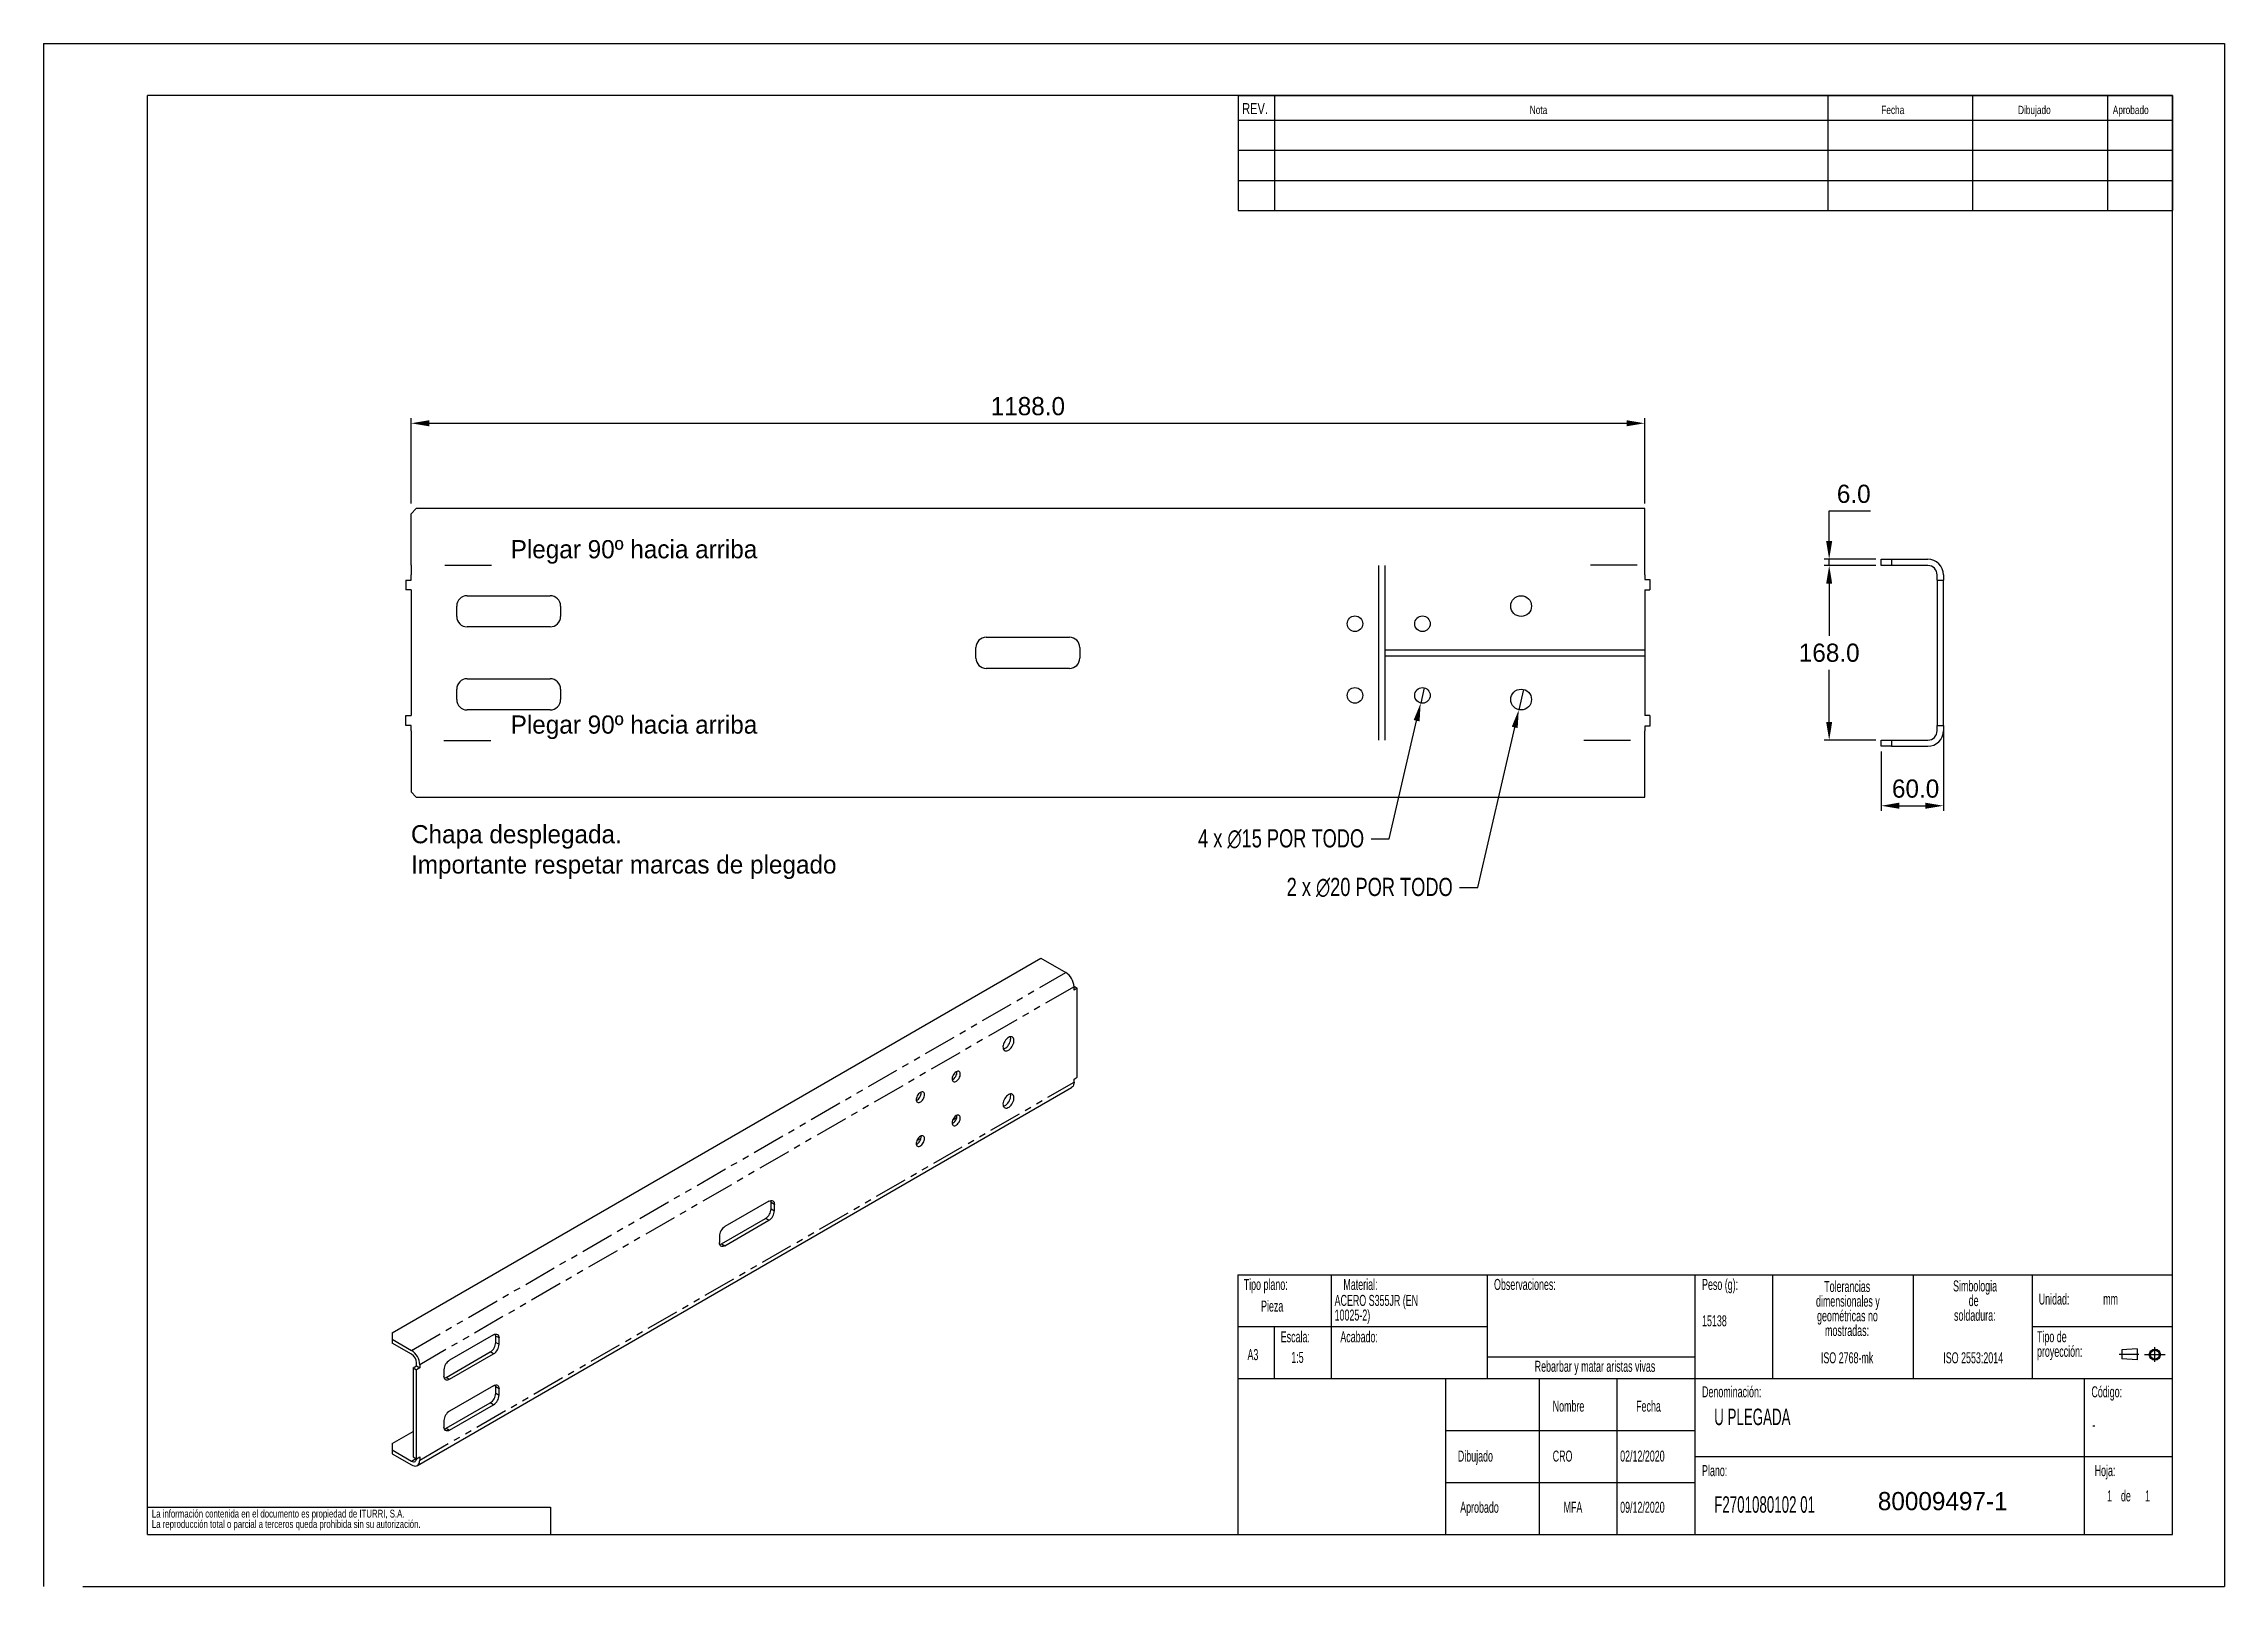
# Model space of a CAD drawing. Extents: x -521 to 4146, y -1144 to 297.
# Drawn here: x -521.4 to -101.4, y 0 to 297 of the extents above; entities that cross this region are included whole.
import ezdxf

# ---------------------------------------------------------------- set-up
doc = ezdxf.new("R2010")
doc.units = 0
doc.header["$PDSIZE"] = -1
for name, pattern in [('SLD-CENTRADA-DOBLE', [12.7, 6.35, -1.27, 1.27, -1.27, 1.27, -1.27]), ('SLD-CENTRADA-TRAZOS-LARGOS', [19.05, 15.24, -1.27, 1.27, -1.27]), ('SLD-CONTINUA', [0])]:
    doc.linetypes.add(name, pattern=pattern)
doc.layers.get('0').update_dxf_attribs({"linetype": 'CONTINUOUS'})
doc.layers.get('Defpoints').update_dxf_attribs({"linetype": 'CONTINUOUS'})
for name, color, linetype in [('FORMATO', 7, 'SLD-CONTINUA'), ('MARCADO', 5, 'CONTINUOUS'), ('SLD-0', 179, 'SLD-CONTINUA')]:
    doc.layers.add(name, color=color, linetype=linetype)
doc.styles.add('SLDTEXTSTYLE0', font='TXT', dxfattribs={"width": 0.605})
doc.styles.add('SLDTEXTSTYLE1', font='TXT', dxfattribs={"width": 0.75})
doc.dimstyles.new('ISO-25', dxfattribs={"dimtxt": 2.5, "dimasz": 2.5, "dimexe": 1.25, "dimexo": 0.625, "dimtad": 1, "dimdsep": 46, "dimtxsty": 'Standard', "dimcen": 2.5, "dimadec": 0, "dimazin": 0, "dimtfac": 1, "dimtmove": 0, "dimatfit": 3, "dimfxl": 1, "dimarcsym": 0})
doc.dimstyles.new('SLDDIMSTYLE5', dxfattribs={"dimtxt": 3.5, "dimasz": 3.5, "dimexe": 0, "dimexo": 0.0625, "dimgap": 0.875, "dimtad": 0, "dimtih": 1, "dimtoh": 1, "dimdec": 6, "dimlfac": 5, "dimrnd": 1e-09, "dimzin": 12, "dimdsep": 46, "dimtxsty": 'SLDTEXTSTYLE1', "dimblk1": 'NONE', "dimsah": 1, "dimcen": 0, "dimadec": 0, "dimazin": 0, "dimtfac": 1, "dimtdec": 1, "dimtmove": 0, "dimatfit": 3, "dimldrblk": 'NONE', "dimfxl": 1, "dimtolj": 1, "dimtzin": 12, "dimarcsym": 0})

msp = doc.modelspace()

# ---------------------------------------------------------------- texts
at = {"char_height": 3.5, "attachment_point": 1}
for s, insert in [('{\\fCentury Gothic|b0|i0|c0|p34;Plegar 90º hacia arriba}', (-431.49872649, 201.42048291)), ('{\\fCentury Gothic|b0|i0|c0|p34;Plegar 90º hacia arriba}', (-431.49872649, 167.66048148)), ('{\\fCentury Gothic|b0|i0|c0|p34;Chapa desplegada.\\PImportante respetar marcas de plegado}', (-450.69185997, 146.55598719))]:
    msp.add_mtext_dynamic_manual_height_columns(s, width=152.5376512564, gutter_width=17.5, heights=[0], dxfattribs=dict(at, insert=insert))
at = {"insert": (-168.19358168, 18.16370758), "char_height": 3.5, "width": 30.0125, "attachment_point": 1}
msp.add_mtext('80009497-1', dxfattribs=at)
at = {"layer": 'FORMATO', "attachment_point": 1, "style": 'SLDTEXTSTYLE1'}
for s, insert, char_height in [('REV.', (-290.6132663, 285.55214024), 2.116666667), ('Nota', (-235.22457904, 285.02581871), 1.5875), ('Fecha', (-167.52255633, 285.02581871), 1.5875), ('Dibujado', (-141.18811546, 285.02581871), 1.5875), ('Aprobado', (-122.93889168, 285.02581871), 1.5875)]:
    msp.add_mtext(s, dxfattribs=dict(at, insert=insert, char_height=char_height))
at = {"layer": 'SLD-0', "style": 'SLDTEXTSTYLE0'}
for s, insert, char_height, attachment_point in [('Tipo plano:', (-290.31967184, 59.18086464), 2.1166666667, 1), ('Tipo plano:', (-290.31967184, 59.18086464), 2.1166666667, 1), ('Material:', (-271.11929357, 59.18086464), 2.116666667, 1), ('Material:', (-271.11929357, 59.18086464), 2.116666667, 1), ('Observaciones:', (-242.11034755, 59.18086464), 2.1166666667, 1), ('Observaciones:', (-242.11034755, 59.18086464), 2.1166666667, 1), ('Peso (g):', (-202.04590323, 59.18086464), 2.116666667, 1), ('Peso (g):', (-202.04590323, 59.18086464), 2.116666667, 1), ('Pieza', (-286.97636792, 55.01919565), 2.116666667, 1), ('Pieza', (-286.97636792, 55.01919565), 2.116666667, 1), ('Unidad:', (-137.20281347, 56.37062815), 2.116666667, 1), ('Unidad:', (-137.20281347, 56.37062815), 2.116666667, 1), ('mm', (-124.78678482, 56.37062815), 2.116666667, 1), ('mm', (-124.78678482, 56.37062815), 2.116666667, 1), ('15138', (-202.04590323, 52.1813088), 2.116666667, 1), ('15138', (-202.04590323, 52.1813088), 2.116666667, 1), ('Escala:', (-283.18585769, 49.10146847), 2.116666667, 1), ('Escala:', (-283.18585769, 49.10146847), 2.116666667, 1), ('Acabado:', (-271.71068573, 49.10146847), 2.116666667, 1), ('Acabado:', (-271.71068573, 49.10146847), 2.116666667, 1), ('A3', (-289.58961374, 45.67436774), 2.116666667, 1), ('A3', (-289.58961374, 45.67436774), 2.116666667, 1), ('1:5', (-281.15873046, 45.13474483), 2.116666667, 1), ('1:5', (-281.15873046, 45.13474483), 2.116666667, 1), ('Rebarbar y matar aristas vivas', (-222.66347255, 43.4237297), 2.1166666667, 2), ('Rebarbar y matar aristas vivas', (-222.66347255, 43.4237297), 2.1166666667, 2), ('ISO 2768-mk', (-174.11235711, 45.06001736), 2.1166666667, 2), ('ISO 2768-mk', (-174.11235711, 45.06001736), 2.1166666667, 2), ('ISO 2553:2014', (-149.82357556, 45.06001736), 2.1166666667, 2), ('ISO 2553:2014', (-149.82357556, 45.06001736), 2.1166666667, 2), ('Denominación:', (-202.04590323, 38.51431126), 2.1166666667, 1), ('Denominación:', (-202.04590323, 38.51431126), 2.1166666667, 1), ('Código:', (-127.05102329, 38.51431126), 2.116666667, 1), ('Código:', (-127.05102329, 38.51431126), 2.116666667, 1), ('Nombre', (-230.81121679, 35.75483379), 2.116666667, 1), ('Nombre', (-230.81121679, 35.75483379), 2.116666667, 1), ('Fecha', (-214.74063171, 35.75483379), 2.116666667, 1), ('Fecha', (-214.74063171, 35.75483379), 2.116666667, 1), ('U PLEGADA', (-199.7099929, 34.21733212), 3.175, 1), ('U PLEGADA', (-199.7099929, 34.21733212), 3.175, 1), ('-', (-126.86257668, 32.19316863), 2.11666667, 1), ('-', (-126.86257668, 32.19316863), 2.11666667, 1), ('Dibujado', (-249.07577656, 26.14030871), 2.116666667, 1), ('Dibujado', (-249.07577656, 26.14030871), 2.116666667, 1), ('CRO', (-230.81121679, 26.14030877), 2.116666667, 1), ('02/12/2020', (-217.82030916, 26.14030877), 2.116666667, 1), ('Plano:', (-202.04590323, 23.33826749), 2.116666667, 1), ('Plano:', (-202.04590323, 23.33826749), 2.116666667, 1), ('Hoja:', (-126.43504492, 23.33826749), 2.116666667, 1), ('Hoja:', (-126.43504492, 23.33826749), 2.116666667, 1), ('F2701080102 01', (-199.7099929, 17.34676089), 3.175, 1), ('F2701080102 01', (-199.7099929, 17.34676089), 3.175, 1), ('1', (-124.0362489, 18.47490375), 2.11666667, 1), ('1', (-124.0362489, 18.47490375), 2.11666667, 1), ('1', (-124.0362489, 18.47490375), 2.11666667, 1), ('1', (-124.0362489, 18.47490375), 2.11666667, 1), ('de', (-121.37146018, 18.47490369), 2.116666667, 1), ('de', (-121.37146018, 18.47490369), 2.116666667, 1), ('de', (-121.37146018, 18.47490369), 2.116666667, 1), ('de', (-121.37146018, 18.47490369), 2.116666667, 1), ('1', (-116.71816314, 18.47490375), 2.11666667, 1), ('1', (-116.71816314, 18.47490375), 2.11666667, 1), ('1', (-116.71816314, 18.47490375), 2.11666667, 1), ('1', (-116.71816314, 18.47490375), 2.11666667, 1), ('Aprobado', (-248.62442083, 16.28235867), 2.116666667, 1), ('Aprobado', (-248.62442083, 16.28235867), 2.116666667, 1), ('MFA', (-228.71390419, 16.28235873), 2.116666667, 1), ('09/12/2020', (-217.82030916, 16.28235873), 2.116666667, 1)]:
    msp.add_mtext(s, dxfattribs=dict(at, insert=insert, char_height=char_height, attachment_point=attachment_point))

# ---------------------------------------------------------------- blocks, each defined once
blk = doc.blocks.new('BLOQUE3')
at = {"color": 7, "linetype": 'SLD-CENTRADA-TRAZOS-LARGOS'}
for p, q in [((397.92, 130.06), (394.8, 130.06)), ((398.88, 130.02), (402.16, 130.02)), ((400.52, 128.85), (400.52, 131.19))]:
    blk.add_line(p, q, dxfattribs=at)
at = {"color": 7, "linetype": 'SLD-CONTINUA'}
for p, q in [((397.68, 130.95), (395.23, 130.77)), ((395.23, 130.77), (395.23, 129.34)), ((397.68, 130.95), (397.68, 129.16)), ((397.68, 129.16), (395.23, 129.34))]:
    blk.add_line(p, q, dxfattribs=at)
for radius in [0.892, 0.713]:
    blk.add_circle((400.52, 130.02), radius, dxfattribs=at)
blk = doc.blocks.new('SW_NOTE_0')
at = {"layer": 'SLD-0', "color": 0, "attachment_point": 2, "style": 'SLDTEXTSTYLE0'}
for s, insert, char_height in [('dimensionales y', (7.54, -0.09), 2.1167), ('Tolerancias', (7.41, 2.73), 2.1167), ('geométricas no', (7.46, -2.92), 2.1167), ('mostradas:', (7.38, -5.74), 2.117)]:
    blk.add_mtext(s, dxfattribs=dict(at, insert=insert, char_height=char_height))
blk = doc.blocks.new('SW_NOTE_0_1')
at = {"layer": 'SLD-0', "color": 0, "attachment_point": 1, "style": 'SLDTEXTSTYLE0'}
for s, insert, char_height in [('Tipo de', (0, 2.73), 2.117), ('proyección:', (0, -0.09), 2.1167)]:
    blk.add_mtext(s, dxfattribs=dict(at, insert=insert, char_height=char_height))
blk = doc.blocks.new('SW_NOTE_0_2')
at = {"layer": 'SLD-0', "color": 0, "char_height": 2.117, "attachment_point": 2, "style": 'SLDTEXTSTYLE0'}
for s, insert in [('Simbologia', (7.11, 2.73)), ('de', (6.84, -0.09)), ('soldadura:', (7.06, -2.92))]:
    blk.add_mtext(s, dxfattribs=dict(at, insert=insert))
blk = doc.blocks.new('SW_NOTE_0_3')
at = {"layer": 'SLD-0', "color": 0, "attachment_point": 1, "style": 'SLDTEXTSTYLE0'}
for s, insert, char_height in [('ACERO S355JR (EN', (0, 2.73), 2.1167), ('10025-2)', (0, -0.09), 2.117)]:
    blk.add_mtext(s, dxfattribs=dict(at, insert=insert, char_height=char_height))
blk = doc.blocks.new('SW_NOTE_0_4')
at = {"layer": 'SLD-0', "color": 0, "char_height": 1.5, "attachment_point": 1, "style": 'SLDTEXTSTYLE1'}
for s, insert in [('La información contenida en el documento es propiedad de ITURRI, S.A.', (0, 1.93)), ('La reproducción total o parcial a terceros queda prohibida sin su autorización.', (0, -0.07))]:
    blk.add_mtext(s, dxfattribs=dict(at, insert=insert))
blk = doc.blocks.new('SW_NOTE_0_5')
at = {"layer": 'SLD-0', "color": 0, "attachment_point": 2, "style": 'SLDTEXTSTYLE0'}
for s, insert, char_height in [('dimensionales y', (7.54, -0.09), 2.1167), ('Tolerancias', (7.41, 2.73), 2.1167), ('geométricas no', (7.46, -2.92), 2.1167), ('mostradas:', (7.38, -5.74), 2.117)]:
    blk.add_mtext(s, dxfattribs=dict(at, insert=insert, char_height=char_height))
blk = doc.blocks.new('SW_NOTE_0_6')
at = {"layer": 'SLD-0', "color": 0, "attachment_point": 1, "style": 'SLDTEXTSTYLE0'}
for s, insert, char_height in [('Tipo de', (0, 2.73), 2.117), ('proyección:', (0, -0.09), 2.1167)]:
    blk.add_mtext(s, dxfattribs=dict(at, insert=insert, char_height=char_height))
blk = doc.blocks.new('SW_NOTE_0_7')
at = {"layer": 'SLD-0', "color": 0, "char_height": 2.117, "attachment_point": 2, "style": 'SLDTEXTSTYLE0'}
for s, insert in [('Simbologia', (7.11, 2.73)), ('de', (6.84, -0.09)), ('soldadura:', (7.06, -2.92))]:
    blk.add_mtext(s, dxfattribs=dict(at, insert=insert))
blk = doc.blocks.new('SW_NOTE_0_8')
at = {"layer": 'SLD-0', "color": 0, "attachment_point": 1, "style": 'SLDTEXTSTYLE0'}
for s, insert, char_height in [('ACERO S355JR (EN', (0, 2.73), 2.1167), ('10025-2)', (0, -0.09), 2.117)]:
    blk.add_mtext(s, dxfattribs=dict(at, insert=insert, char_height=char_height))
blk = doc.blocks.new('SW_NOTE_0_9')
at = {"layer": 'SLD-0', "color": 0, "char_height": 1.5, "attachment_point": 1, "style": 'SLDTEXTSTYLE1'}
for s, insert in [('La información contenida en el documento es propiedad de ITURRI, S.A.', (0, 1.93)), ('La reproducción total o parcial a terceros queda prohibida sin su autorización.', (0, -0.07))]:
    blk.add_mtext(s, dxfattribs=dict(at, insert=insert))
blk = doc.blocks.new('*D83')
at = {"color": 0, "lineweight": -2, "transparency": 16777216}
for p, q in [((-155.56, 164.72), (-155.56, 149.28)), ((-167.56, 160.72), (-167.56, 149.28)), ((-164.06, 150.28), (-159.06, 150.28))]:
    blk.add_line(p, q, dxfattribs=at)
at = {"color": 0, "transparency": 16777216}
for points in [[(-164.06, 150.87), (-164.06, 149.7), (-167.56, 150.28)], [(-159.06, 150.87), (-159.06, 149.7), (-155.56, 150.28)]]:
    blk.add_solid(points, dxfattribs=at)
at = {"layer": 'Defpoints', "color": 0, "transparency": 16777216}
for p in [(-155.56, 165.72), (-167.56, 161.72), (-155.56, 150.28)]:
    blk.add_point(p, dxfattribs=at)
at = {"color": 0, "transparency": 16777216, "insert": (-160.92, 153.56), "char_height": 3.5, "attachment_point": 5}
blk.add_mtext('60.0', dxfattribs=at)
blk = doc.blocks.new('*D84')
at = {"color": 0, "lineweight": -2, "transparency": 16777216}
for p, q in [((-177.56, 201.22), (-177.56, 207.04)), ((-177.56, 207.04), (-169.62, 207.04)), ((-168.56, 197.72), (-178.56, 197.72)), ((-177.56, 196.52), (-177.56, 197.72)), ((-168.56, 196.52), (-178.56, 196.52)), ((-177.56, 193.02), (-177.56, 189.52))]:
    blk.add_line(p, q, dxfattribs=at)
at = {"color": 0, "transparency": 16777216}
for points in [[(-178.15, 201.22), (-176.98, 201.22), (-177.56, 197.72)], [(-178.15, 193.02), (-176.98, 193.02), (-177.56, 196.52)]]:
    blk.add_solid(points, dxfattribs=at)
at = {"layer": 'Defpoints', "color": 0, "transparency": 16777216}
for p in [(-167.56, 197.72), (-177.56, 196.52), (-167.56, 196.52)]:
    blk.add_point(p, dxfattribs=at)
at = {"color": 0, "transparency": 16777216, "insert": (-172.83, 210.31), "char_height": 3.5, "attachment_point": 5}
blk.add_mtext('6.0', dxfattribs=at)
blk = doc.blocks.new('*D87')
at = {"color": 0, "lineweight": -2, "transparency": 16777216}
for p, q in [((-168.56, 196.52), (-178.56, 196.52)), ((-177.56, 193.02), (-177.56, 183)), ((-177.56, 166.42), (-177.56, 176.45)), ((-168.56, 162.92), (-178.56, 162.92))]:
    blk.add_line(p, q, dxfattribs=at)
at = {"color": 0, "transparency": 16777216}
for points in [[(-178.15, 193.02), (-176.98, 193.02), (-177.56, 196.52)], [(-178.15, 166.42), (-176.98, 166.42), (-177.56, 162.92)]]:
    blk.add_solid(points, dxfattribs=at)
at = {"layer": 'Defpoints', "color": 0, "transparency": 16777216}
for p in [(-167.56, 196.52), (-177.56, 162.92), (-167.56, 162.92)]:
    blk.add_point(p, dxfattribs=at)
at = {"color": 0, "transparency": 16777216, "insert": (-177.56, 179.72), "char_height": 3.5, "attachment_point": 5}
blk.add_mtext('168.0', dxfattribs=at)
blk = doc.blocks.new('*D92')
at = {"color": 0, "lineweight": -2, "transparency": 16777216}
for p, q in [((-450.69, 208.48), (-450.69, 224.91)), ((-447.19, 223.91), (-216.59, 223.91)), ((-213.09, 208.48), (-213.09, 224.91))]:
    blk.add_line(p, q, dxfattribs=at)
at = {"color": 0, "transparency": 16777216}
for points in [[(-447.19, 224.5), (-447.19, 223.33), (-450.69, 223.91)], [(-216.59, 224.5), (-216.59, 223.33), (-213.09, 223.91)]]:
    blk.add_solid(points, dxfattribs=at)
at = {"layer": 'Defpoints', "color": 0, "transparency": 16777216}
for p in [(-213.09, 223.91), (-450.69, 207.48), (-213.09, 207.48)]:
    blk.add_point(p, dxfattribs=at)
at = {"color": 0, "transparency": 16777216, "insert": (-331.89, 227.19), "char_height": 3.5, "attachment_point": 5}
blk.add_mtext('1188.0', dxfattribs=at)
blk = doc.blocks.new('*D93')
at = {"layer": 'Defpoints', "color": 0, "transparency": 16777216}
for p in [(-236.44, 172.67), (-237.34, 168.77)]:
    blk.add_point(p, dxfattribs=at)
at = {"layer": 'FORMATO', "color": 0, "lineweight": -2, "transparency": 16777216}
for p, q in [((-236.44, 172.67), (-237.34, 168.77)), ((-245.23, 134.54), (-238.13, 165.36)), ((-248.73, 134.54), (-245.23, 134.54))]:
    blk.add_line(p, q, dxfattribs=at)
at = {"layer": 'FORMATO', "color": 0, "transparency": 16777216}
blk.add_solid([(-238.69, 165.49), (-237.56, 165.23), (-237.34, 168.77)], dxfattribs=at)
at = {"layer": 'FORMATO', "color": 0, "transparency": 16777216, "insert": (-266.06, 134.54), "char_height": 3.5, "attachment_point": 5, "style": 'SLDTEXTSTYLE1'}
blk.add_mtext('\\A1;{\\fCentury Gothic|b0|i0|c0|p34;2 x ∅20 POR TODO}', dxfattribs=at)
blk = doc.blocks.new('_NONE')
blk = doc.blocks.new('*D94')
at = {"layer": 'Defpoints', "color": 0, "transparency": 16777216}
for p in [(-255.55, 172.98), (-256.23, 170.06)]:
    blk.add_point(p, dxfattribs=at)
at = {"layer": 'FORMATO', "color": 0, "lineweight": -2, "transparency": 16777216}
for p, q in [((-255.55, 172.98), (-256.23, 170.06)), ((-262.28, 143.89), (-257.02, 166.65)), ((-265.78, 143.89), (-262.28, 143.89))]:
    blk.add_line(p, q, dxfattribs=at)
at = {"layer": 'FORMATO', "color": 0, "transparency": 16777216}
blk.add_solid([(-257.59, 166.78), (-256.45, 166.52), (-256.23, 170.06)], dxfattribs=at)
at = {"layer": 'FORMATO', "color": 0, "transparency": 16777216, "insert": (-283.12, 143.89), "char_height": 3.5, "attachment_point": 5, "style": 'SLDTEXTSTYLE1'}
blk.add_mtext('\\A1;{\\fCentury Gothic|b0|i0|c0|p34;4 x ∅15 POR TODO}', dxfattribs=at)

# ---------------------------------------------------------------- dimensions: what is measured, and where the dimension line sits
dim = msp.add_linear_dim(base=(-213.09185884, 223.91261151), p1=(-450.69185997, 207.4831256), p2=(-213.09185884, 207.4831256), dimstyle='ISO-25', override={"dimtxt": 3.5, "dimasz": 3.5, "dimexe": 1, "dimexo": 1, "dimgap": 1.524, "dimtih": 1, "dimtoh": 1, "dimdec": 1, "dimlfac": 5, "dimzin": 0, "dimtdec": 1, "dimtzin": 0})
dim.commit()
dim.dimension.update_dxf_attribs({"geometry": '*D92', "text_midpoint": (-331.89185941, 227.18661151)})
dim = msp.add_linear_dim(base=(-177.56174505, 196.5231264), p1=(-167.56174522, 197.7231264), p2=(-167.56174522, 196.5231264), angle=90, dimstyle='ISO-25', override={"dimtxt": 3.5, "dimasz": 3.5, "dimexe": 1, "dimexo": 1, "dimgap": 1.524, "dimtih": 1, "dimtoh": 1, "dimdec": 1, "dimlfac": 5, "dimzin": 0, "dimtdec": 1, "dimtzin": 0})
dim.commit()
dim.dimension.update_dxf_attribs({"geometry": '*D84', "text_midpoint": (-172.82941172, 207.04000683), "dimtype": 160})
dim = msp.add_linear_dim(base=(-177.56174505, 162.92312642), p1=(-167.56174522, 196.5231264), p2=(-167.5617455, 162.92312642), angle=90, dimstyle='ISO-25', override={"dimtxt": 3.5, "dimasz": 3.5, "dimexe": 1, "dimexo": 1, "dimgap": 1.524, "dimtih": 1, "dimtoh": 1, "dimdec": 1, "dimlfac": 5, "dimzin": 0, "dimtdec": 1, "dimtzin": 0})
dim.commit()
dim.dimension.update_dxf_attribs({"geometry": '*D87', "text_midpoint": (-177.56174505, 179.72312641)})
dim = msp.add_linear_dim(base=(-155.56174521, 150.28455509), p1=(-167.56174522, 161.7231264), p2=(-155.56174521, 165.72312632), dimstyle='ISO-25', override={"dimtxt": 3.5, "dimasz": 3.5, "dimexe": 1, "dimexo": 1, "dimgap": 1.524, "dimtih": 1, "dimtoh": 1, "dimdec": 1, "dimlfac": 5, "dimzin": 0, "dimtdec": 1, "dimtzin": 0})
dim.commit()
dim.dimension.update_dxf_attribs({"geometry": '*D83', "text_midpoint": (-160.91920134, 150.28455509), "dimtype": 160})
at = {"layer": 'FORMATO'}
for p1, p2, text, picture, middle in [((-255.55412044, 172.98460868), (-256.22959722, 170.06164252), '{\\fCentury Gothic|b0|i0|c0|p34;4 x <> POR TODO}', '*D94', (-283.12186496, 143.88599659)), ((-236.44287875, 172.67207837), (-237.34083891, 168.77417283), '{\\fCentury Gothic|b0|i0|c0|p34;2 x <> POR TODO}', '*D93', (-266.06339965, 134.5365006))]:
    dim = msp.add_diameter_dim_2p(p1=p1, p2=p2, text=text, dimstyle='SLDDIMSTYLE5', dxfattribs=at)
    dim.commit()
    dim.dimension.update_dxf_attribs({"geometry": picture, "text_midpoint": middle, "dimtype": 163})

# ---------------------------------------------------------------- linework, layer by layer
at = {"color": 7, "linetype": 'SLD-CONTINUA'}
for p, q in [((-521.44896266, 297), (-101.44896266, 297)), ((-521.44896266, 297), (-521.44896266, -0.00134922)), ((-101.44896266, 297), (-101.44896266, 0)), ((-111.44896266, 287), (-501.44896266, 287)), ((-501.44896266, 10), (-501.44896266, 287)), ((-111.44896266, 10), (-111.44896266, 287)), ((-213.09185884, 207.4831256), (-449.69185997, 207.4831256)), ((-167.5617455, 196.5231254), (-167.5617455, 197.72312784)), ((-167.5617455, 197.72312784), (-165.56174517, 197.72312784)), ((-165.56174517, 197.72312784), (-165.56174517, 196.5231254)), ((-165.56174517, 197.72312784), (-158.56174514, 197.72312784)), ((-451.69186837, 193.72312569), (-450.69185997, 193.72312569)), ((-450.69185997, 196.6031256), (-450.69185997, 194.72312567)), ((-450.69185997, 193.72312569), (-450.69185997, 194.72312567)), ((-213.09185884, 194.72312567), (-213.09185884, 196.6031256)), ((-213.09185884, 194.72312567), (-213.09185884, 193.82312569)), ((-213.09185884, 193.82312569), (-212.09185883, 193.82312569)), ((-212.09185883, 193.82312569), (-212.09185883, 191.82312569)), ((-165.56174517, 196.5231254), (-167.5617455, 196.5231254)), ((-158.56174514, 196.5231254), (-165.56174517, 196.5231254)), ((-156.76174522, 193.72312569), (-156.76174522, 194.72312772)), ((-156.76174522, 193.72312569), (-156.76174522, 165.72312632)), ((-156.76174522, 193.72312569), (-155.56174521, 193.72312569)), ((-155.56174521, 194.72312772), (-155.56174521, 193.72312569)), ((-155.56174521, 165.72312632), (-155.56174521, 193.72312569)), ((-450.69185997, 191.82312569), (-451.69185999, 191.82312569)), ((-439.89185597, 190.72312557), (-423.89184739, 190.72312557)), ((-213.09185884, 191.82312569), (-212.09185883, 191.82312569)), ((-441.89185406, 186.72312566), (-441.89185406, 188.72312524)), ((-421.89184929, 188.72312524), (-421.89184929, 186.72312566)), ((-423.89184739, 184.72312608), (-439.89185597, 184.72312608)), ((-341.89185406, 178.72312584), (-341.89185406, 180.72312542)), ((-339.89185597, 182.723125), (-323.89185931, 182.723125)), ((-321.89186121, 180.72312542), (-321.89186121, 178.72312584)), ((-323.89185931, 176.72312626), (-339.89185597, 176.72312626)), ((-441.89185406, 170.72312453), (-441.89185406, 172.7231256)), ((-439.89185597, 174.72312518), (-423.89184739, 174.72312518)), ((-421.89184929, 172.7231256), (-421.89184929, 170.72312453)), ((-423.89184739, 168.72312643), (-439.89185597, 168.72312643)), ((-450.69185997, 165.72312632), (-451.69186837, 165.72312632)), ((-451.69185999, 167.62312632), (-450.69185997, 167.62312632)), ((-450.69185997, 164.72312429), (-450.69185997, 165.72312632)), ((-450.69185997, 164.72312429), (-450.69185997, 162.84312417)), ((-212.09185883, 167.62312632), (-213.09185884, 167.62312632)), ((-213.09185884, 165.62312632), (-213.09185884, 164.72312429)), ((-212.09185883, 165.62312632), (-213.09185884, 165.62312632)), ((-213.09185884, 162.84312417), (-213.09185884, 164.72312429)), ((-212.09185883, 167.62312632), (-212.09185883, 165.62312632)), ((-156.76174522, 165.72312632), (-155.56174521, 165.72312632)), ((-156.76174522, 164.72312634), (-156.76174522, 165.72312632)), ((-155.56174521, 165.72312632), (-155.56174521, 164.72312634)), ((-167.5617455, 161.7231264), (-167.5617455, 162.92312642)), ((-167.5617455, 162.92312642), (-165.56174517, 162.92312642)), ((-165.56174517, 161.7231264), (-167.5617455, 161.7231264)), ((-165.56174517, 162.92312642), (-165.56174517, 161.7231264)), ((-165.56174517, 162.92312642), (-158.56174514, 162.92312642)), ((-165.56174517, 161.7231264), (-158.56174514, 161.7231264)), ((-449.69185997, 151.96312417), (-213.09185884, 151.96312417)), ((-454.30868499, 48.8018925), (-329.36291514, 120.93155011)), ((-329.36291514, 120.93155011), (-324.58994418, 118.17617263)), ((-323.00226877, 115.54094348), (-322.99895395, 115.54285708)), ((-322.99895395, 115.54285708), (-322.36255785, 115.17547343)), ((-322.99895395, 114.80808977), (-322.99895395, 115.42049662)), ((-322.36255785, 115.17547343), (-322.99895395, 114.80808977)), ((-322.36255785, 98.02811676), (-322.36255785, 115.17547343)), ((-322.99895395, 97.66073311), (-322.36255785, 98.02811676)), ((-322.99895395, 97.04832751), (-322.99895395, 97.66073311)), ((-449.47146466, 23.27621363), (-323.46503565, 96.01817674)), ((-346.37064599, 89.80148002), (-345.56704678, 90.26538797)), ((-353.26493685, 85.82149062), (-352.46133765, 86.28539857)), ((-381.75952772, 74.14987092), (-390.24480732, 69.25142327)), ((-381.33526467, 72.67993815), (-381.33526467, 73.90474911)), ((-380.69886856, 72.3125545), (-380.69886856, 73.53736546)), ((-391.30546648, 67.41430681), (-391.30546648, 66.18949585)), ((-390.88120343, 65.94437404), (-382.39592383, 70.84282169)), ((-390.24480732, 65.57699039), (-381.75952772, 70.47543803)), ((-291.44896266, 60), (-111.44896266, 60)), ((-291.44896266, 60), (-291.44896266, 10)), ((-454.30868499, 48.8018925), (-454.3086838, 47.57728082)), ((-454.3086838, 47.57728082), (-454.3086838, 46.8423926)), ((-454.3086838, 47.57728082), (-450.59637319, 45.43420952)), ((-450.59637319, 44.6993213), (-454.3086838, 46.8423926)), ((-434.79252999, 48.43381514), (-443.27781591, 43.53536384)), ((-434.36826693, 46.96388237), (-434.36826693, 48.18869424)), ((-433.73187083, 46.59649872), (-433.73187083, 47.82131059)), ((-450.27817963, 42.0661241), (-449.64177907, 42.43351032)), ((-450.27817963, 42.0661241), (-449.64178352, 41.69874044)), ((-450.27817963, 42.0661241), (-450.27817963, 24.91876743)), ((-449.00538296, 42.06612666), (-449.64178352, 41.69874044)), ((-449.64177907, 42.43351032), (-449.64177907, 43.04591717)), ((-449.64177907, 42.43351032), (-449.00538296, 42.06612666)), ((-449.00538296, 42.67853351), (-449.00538296, 42.06612666)), ((-443.91421202, 40.22831461), (-435.42892609, 45.12676591)), ((-443.27781591, 39.86093095), (-434.79252999, 44.75938225)), ((-449.64178352, 24.55138378), (-449.64178352, 41.69874044)), ((-444.33847507, 41.69824829), (-444.33847507, 40.47343642)), ((-434.79252999, 38.63532562), (-443.27781591, 33.73687432)), ((-434.36826693, 37.16539285), (-434.36826693, 38.39020381)), ((-433.73187083, 36.79800919), (-433.73187083, 38.02282015)), ((-443.91421202, 30.42982463), (-435.42892609, 35.32827593)), ((-443.27781591, 30.06244097), (-434.79252999, 34.96089227)), ((-454.30868499, 27.49017644), (-450.27817765, 29.8169388)), ((-444.33847507, 31.89975786), (-444.33847507, 30.67494689)), ((-454.30868499, 27.49017644), (-454.3086838, 26.26556476)), ((-454.3086838, 26.26556476), (-454.3086838, 25.53067802)), ((-454.3086838, 26.26556476), (-450.59637319, 24.12249346)), ((-454.3086838, 25.53067802), (-450.59637319, 23.38760672)), ((-450.27817963, 24.91876743), (-449.64178352, 24.55138378)), ((-449.64178352, 24.55138378), (-449.00538296, 24.91877)), ((-449.00538296, 24.91877), (-449.00538296, 24.3063644)), ((-501.44896266, 10), (-111.44896266, 10)), ((-513.91834429, 0), (-101.44896266, 0))]:
    msp.add_line(p, q, dxfattribs=at)
for p, q in [((-450.69185997, 206.4831256), (-449.69185997, 207.4831256)), ((-450.69185997, 196.6031256), (-450.69185997, 206.4831256)), ((-213.09185884, 196.6031256), (-213.09185884, 207.4831256)), ((-451.69186837, 193.72312569), (-451.69186837, 191.82312569)), ((-450.69185997, 191.82312569), (-450.69185997, 167.62312632)), ((-213.09185884, 191.82312569), (-213.09185884, 167.62312632)), ((-451.69186837, 165.72312632), (-451.69186837, 167.62312632)), ((-450.69185997, 162.84312417), (-450.69185997, 152.96312417)), ((-213.09185884, 151.96312417), (-213.09185884, 162.84312417)), ((-450.69185997, 152.96312417), (-449.69185997, 151.96312417))]:
    msp.add_line(p, q)
at = {"color": 8, "linetype": 'SLD-CENTRADA-DOBLE'}
for p, q in [((-450.59637319, 45.43420952), (-324.58994418, 118.17617263)), ((-322.99895395, 115.42049662), (-449.00538296, 42.67853351)), ((-449.00538296, 24.3063644), (-322.99895395, 97.04832751)), ((-380.69886856, 73.53736546), (-381.33526467, 73.90474911)), ((-381.33526467, 72.67993815), (-380.69886856, 72.3125545)), ((-381.75952772, 70.47543803), (-382.39592383, 70.84282169)), ((-390.88120343, 65.94437404), (-390.24480732, 65.57699039)), ((-433.73187083, 47.82131059), (-434.36826693, 48.18869424)), ((-434.36826693, 46.96388237), (-433.73187083, 46.59649872)), ((-434.79252999, 44.75938225), (-435.42892609, 45.12676591)), ((-443.91421202, 40.22831461), (-443.27781591, 39.86093095)), ((-433.73187083, 38.02282015), (-434.36826693, 38.39020381)), ((-434.79252999, 34.96089227), (-435.42892609, 35.32827593)), ((-434.36826693, 37.16539285), (-433.73187083, 36.79800919)), ((-443.91421202, 30.42982463), (-443.27781591, 30.06244097)), ((-450.59637319, 24.12249346), (-449.74760309, 24.612478))]:
    msp.add_line(p, q, dxfattribs=at)
at = {"color": 7, "linetype": 'SLD-CONTINUA', "flags": 128}
for points in [[(-335.62080999, 105.68443048), (-335.82154068, 105.546418), (-336.01501684, 105.3691248), (-336.19424632, 105.15895819), (-336.35274902, 104.92351733), (-336.48479879, 104.67130942), (-336.5856209, 104.41145138), (-336.65157229, 104.15333395), (-336.68026955, 103.90628506), (-336.67067429, 103.67923762), (-336.62313423, 103.48039371), (-336.53936895, 103.31694078), (-336.42240354, 103.19478882), (-336.27646586, 103.11835043), (-336.10683323, 103.09038841), (-335.91963326, 103.11191537), (-335.7216321, 103.1821517), (-335.51998788, 103.29855843), (-335.32198752, 103.45692891), (-335.13478755, 103.65153844), (-334.96515333, 103.87535504), (-334.81921645, 104.12028903), (-334.70225104, 104.37748637), (-334.61848497, 104.6376531), (-334.57094569, 104.89138514), (-334.56135123, 105.12951057), (-334.59004849, 105.34342631), (-334.65599988, 105.52539788), (-334.75682199, 105.6688492), (-334.88887096, 105.76859614), (-335.04737367, 105.82103368), (-335.22660235, 105.8242668), (-335.42007851, 105.77817717), (-335.62080999, 105.68443048)], [(-336.61811958, 103.46692969), (-336.55602936, 103.47929902), (-336.35802821, 103.54953535), (-336.15638399, 103.66594208), (-335.95838363, 103.82431256), (-335.77118366, 104.01892209), (-335.60154944, 104.24273869), (-335.45561256, 104.48767268), (-335.33864715, 104.74487003), (-335.25488108, 105.00503675), (-335.2073418, 105.2587688), (-335.19774734, 105.49689423), (-335.2264446, 105.71080996), (-335.25989761, 105.81969374)], [(-345.6970815, 99.07139659), (-345.86808918, 98.95119805), (-346.03110107, 98.79366886), (-346.17849439, 98.6061717), (-346.30337814, 98.39747377), (-346.39991075, 98.17733704), (-346.46358147, 97.95605105), (-346.49140945, 97.7439639), (-346.48209711, 97.55099405), (-346.43607749, 97.38616305), (-346.35550483, 97.25717581), (-346.2441439, 97.17007016), (-346.10720247, 97.12891383), (-345.95108475, 97.13563202), (-345.78308952, 97.18991239), (-345.61107348, 97.28921514), (-345.44307825, 97.42889793), (-345.28696053, 97.60242943), (-345.15002067, 97.80169405), (-345.03865974, 98.0173743), (-344.95808551, 98.23938966), (-344.91206589, 98.45735378), (-344.90275354, 98.66107544), (-344.93058153, 98.84103308), (-344.99425224, 98.98880642), (-345.09078486, 99.09748897), (-345.2156686, 99.1619992), (-345.36306193, 99.17931964), (-345.52607382, 99.14863931), (-345.6970815, 99.07139659)], [(-346.47910867, 97.53301671), (-346.41948563, 97.55729604), (-346.24746959, 97.65659879), (-346.07947436, 97.79628158), (-345.92335663, 97.96981308), (-345.78641678, 98.16907771), (-345.67505585, 98.38475796), (-345.59448161, 98.60677332), (-345.548462, 98.82473743), (-345.53914965, 99.02845909), (-345.55145074, 99.13994259)], [(-322.99895395, 97.04832751), (-323.01854167, 96.77223127), (-323.07682256, 96.52554889), (-323.17236153, 96.31435468), (-323.30280607, 96.14384866), (-323.46494421, 96.01822953), (-323.46503565, 96.01817674)], [(-352.59137236, 95.09140719), (-352.76238004, 94.97120865), (-352.92539351, 94.81367855), (-353.07278526, 94.6261823), (-353.19766742, 94.41748529), (-353.29420162, 94.19734764), (-353.35787075, 93.97606256), (-353.38570032, 93.7639745), (-353.37638797, 93.57100465), (-353.33036994, 93.40617274), (-353.2497957, 93.27718641), (-353.13843319, 93.19008167), (-353.00149175, 93.14892534), (-352.84537561, 93.15564262), (-352.67738038, 93.20992299), (-352.50536434, 93.30922574), (-352.33736911, 93.44890853), (-352.18125297, 93.62243912), (-352.04431154, 93.82170465), (-351.93294903, 94.03738582), (-351.85237479, 94.25940118), (-351.80635675, 94.47736438), (-351.79704441, 94.68108604), (-351.82487397, 94.86104277), (-351.88854311, 95.00881702), (-351.9850773, 95.11749866), (-352.10995947, 95.1820098), (-352.25735437, 95.19932933), (-352.42036469, 95.16864991), (-352.59137236, 95.09140719)], [(-353.37339953, 93.55302731), (-353.31377649, 93.57730665), (-353.14176045, 93.67660939), (-352.97376522, 93.81629218), (-352.81764908, 93.98982277), (-352.68070765, 94.18908831), (-352.56934514, 94.40476947), (-352.4887709, 94.62678483), (-352.44275286, 94.84474804), (-352.43344051, 95.0484697), (-352.44574002, 95.1599541)], [(-335.62080999, 94.66112999), (-335.82154068, 94.5231166), (-336.01501684, 94.3458234), (-336.19424632, 94.13565771), (-336.35274902, 93.90021684), (-336.48479879, 93.64800894), (-336.5856209, 93.38815043), (-336.65157229, 93.13003255), (-336.68026955, 92.88298458), (-336.67067429, 92.65593623), (-336.62313423, 92.45709277), (-336.53936895, 92.2936403), (-336.42240354, 92.17148788), (-336.27646586, 92.09504994), (-336.10683323, 92.06708793), (-335.91963326, 92.08861397), (-335.7216321, 92.1588503), (-335.51998788, 92.27525703), (-335.32198752, 92.43362751), (-335.13478755, 92.62823795), (-334.96515333, 92.85205455), (-334.81921645, 93.09698809), (-334.70225104, 93.35418589), (-334.61848497, 93.61435216), (-334.57094569, 93.86808374), (-334.56135123, 94.10621009), (-334.59004849, 94.32012491), (-334.65599988, 94.50209694), (-334.75682199, 94.64554871), (-334.88887096, 94.74529566), (-335.04737367, 94.79773319), (-335.22660235, 94.8009654), (-335.42007851, 94.75487577), (-335.62080999, 94.66112999)], [(-336.61811958, 92.44362829), (-336.55602936, 92.45599763), (-336.35802821, 92.52623395), (-336.15638399, 92.64264069), (-335.95838363, 92.80101117), (-335.77118366, 92.99562161), (-335.60154944, 93.21943821), (-335.45561256, 93.46437174), (-335.33864715, 93.72156954), (-335.25488108, 93.98173581), (-335.2073418, 94.2354674), (-335.19774734, 94.47359374), (-335.2264446, 94.68750856), (-335.25989761, 94.79639234)], [(-345.6970815, 90.62019848), (-345.86808918, 90.50000177), (-346.03110107, 90.34247075), (-346.17849439, 90.15497451), (-346.30337814, 89.94627749), (-346.39991075, 89.72613984), (-346.46358147, 89.50485294), (-346.49140945, 89.29276671), (-346.48209711, 89.09979595), (-346.43607749, 88.93496495), (-346.35550483, 88.80597908), (-346.2441439, 88.71887205), (-346.10720247, 88.67771618), (-345.95108475, 88.68443483), (-345.78308952, 88.7387152), (-345.61107348, 88.83801795), (-345.44307825, 88.97770074), (-345.28696053, 89.15123178), (-345.15002067, 89.35049595), (-345.03865974, 89.56617757), (-344.95808551, 89.78819156), (-344.91206589, 90.00615568), (-344.90275354, 90.20987825), (-344.93058153, 90.38983497), (-344.99425224, 90.53760923), (-345.09078486, 90.64629269), (-345.2156686, 90.71080201), (-345.36306193, 90.72812154), (-345.52607382, 90.69744303), (-345.6970815, 90.62019848)], [(-346.47910867, 89.08181907), (-346.41948563, 89.10609885), (-346.24746959, 89.2054016), (-346.07947436, 89.34508439), (-345.92335663, 89.51861543), (-345.78641678, 89.7178796), (-345.67505585, 89.93356122), (-345.59448161, 90.15557521), (-345.548462, 90.37353933), (-345.53914965, 90.5772619), (-345.55145074, 90.68874448)], [(-352.59137236, 86.64020908), (-352.76238004, 86.52001237), (-352.92539351, 86.36248044), (-353.07278526, 86.17498511), (-353.19766742, 85.96628901), (-353.29420162, 85.74615045), (-353.35787075, 85.52486446), (-353.38570032, 85.31277731), (-353.37638797, 85.11980655), (-353.33036994, 84.95497464), (-353.2497957, 84.82598968), (-353.13843319, 84.73888357), (-353.00149175, 84.6977277), (-352.84537561, 84.70444543), (-352.67738038, 84.7587258), (-352.50536434, 84.85802855), (-352.33736911, 84.99771134), (-352.18125297, 85.17124147), (-352.04431154, 85.37050655), (-351.93294903, 85.58618908), (-351.85237479, 85.80820307), (-351.80635675, 86.02616628), (-351.79704441, 86.22988885), (-351.82487397, 86.40984466), (-351.88854311, 86.55761983), (-351.9850773, 86.66630238), (-352.10995947, 86.73081261), (-352.25735437, 86.74813123), (-352.42036469, 86.71745363), (-352.59137236, 86.64020908)], [(-353.37339953, 85.10182967), (-353.31377649, 85.12610945), (-353.14176045, 85.2254122), (-352.97376522, 85.36509499), (-352.81764908, 85.53862512), (-352.68070765, 85.7378902), (-352.56934514, 85.95357273), (-352.4887709, 86.17558673), (-352.44275286, 86.39354993), (-352.43344051, 86.5972725), (-352.44574002, 86.708756)], [(-381.75952772, 74.14987092), (-381.55260144, 74.24579302), (-381.35362828, 74.29095863), (-381.17025788, 74.28363185), (-381.00952666, 74.22409899), (-380.87762388, 74.1146411), (-380.77960717, 73.959471), (-380.71924445, 73.76455171), (-380.69886856, 73.53736546)], [(-381.33526467, 73.90474911), (-381.35564056, 74.13193536), (-381.3986177, 74.2851319)], [(-390.24480732, 65.57699039), (-390.4517336, 65.48106828), (-390.65070676, 65.43590268), (-390.83407716, 65.44322946), (-390.99480838, 65.50276232), (-391.12671748, 65.61221656), (-391.22473419, 65.76738665), (-391.28509059, 65.9623096), (-391.30546648, 66.18949585)], [(-391.24211532, 65.80911152), (-391.08812971, 65.84845194), (-390.88120343, 65.94437404)], [(-434.79252999, 48.43381514), (-434.58561003, 48.52973268), (-434.38664319, 48.57489646), (-434.20326647, 48.56757151), (-434.04253525, 48.50803956), (-433.91063247, 48.39858258), (-433.81261576, 48.24341157), (-433.75225304, 48.04849319), (-433.73187083, 47.82131059)], [(-434.36826693, 48.18869424), (-434.38864915, 48.41587684), (-434.43162629, 48.56907338)], [(-443.27781591, 39.86093095), (-443.48473586, 39.7650125), (-443.68371535, 39.71984325), (-443.86709207, 39.72716638), (-444.0278233, 39.78669924), (-444.15972607, 39.89615713), (-444.25774278, 40.05132722), (-444.31809286, 40.24625382), (-444.33847507, 40.47343642)], [(-444.27512391, 40.09305209), (-444.12113197, 40.13239615), (-443.91421202, 40.22831461)], [(-434.79252999, 38.63532562), (-434.58561003, 38.73124407), (-434.38664319, 38.77640602), (-434.20326647, 38.7690829), (-434.04253525, 38.70954958), (-433.91063247, 38.60009214), (-433.81261576, 38.44492205), (-433.75225304, 38.25000275), (-433.73187083, 38.02282015)], [(-434.36826693, 38.39020381), (-434.38864915, 38.6173864), (-434.43162629, 38.77058295)], [(-443.27781591, 30.06244097), (-443.48473586, 29.96652298), (-443.68371535, 29.92135327), (-443.86709207, 29.92867685), (-444.0278233, 29.98820971), (-444.15972607, 30.09766761), (-444.25774278, 30.2528377), (-444.31809286, 30.4477643), (-444.33847507, 30.67494689)], [(-444.27512391, 30.29456256), (-444.12113197, 30.33390663), (-443.91421202, 30.42982463)], [(-450.59637319, 24.12249346), (-450.41014113, 24.03616496), (-450.23106585, 23.9955159), (-450.06602913, 24.00210846), (-449.92137322, 24.05568925), (-449.80265719, 24.15419922), (-449.71444322, 24.2938527), (-449.66012133, 24.46928297), (-449.64767837, 24.55479205)], [(-450.59637319, 23.38760672), (-450.34748752, 23.26654727), (-450.10473021, 23.19370707), (-449.87407875, 23.17087966), (-449.66121262, 23.19862719), (-449.47137322, 23.27626642), (-449.30923508, 23.40188555), (-449.17879054, 23.57239157), (-449.08325157, 23.78358578), (-449.02497068, 24.03026816), (-449.00538296, 24.3063644)]]:
    msp.add_lwpolyline(points, dxfattribs=at)
at = {"color": 7, "linetype": 'SLD-CONTINUA'}
for centre, radius in [((-236.89185883, 188.7231256), 2), ((-268.89185883, 185.3231256), 1.5), ((-255.89185883, 185.3231256), 1.5), ((-268.89185883, 171.5231256), 1.5), ((-255.89185883, 171.5231256), 1.5), ((-236.89185883, 170.7231256), 2)]:
    msp.add_circle(centre, radius, dxfattribs=at)
for centre, radius, start, end in [((-158.56174522, 194.7231264), 3, 0, 90), ((-158.56174522, 194.7231264), 1.8, 0, 90), ((-439.89185883, 188.7231256), 2, 90, 180), ((-423.89185883, 188.7231256), 2, 0, 90), ((-439.89185883, 186.7231256), 2, 180, 270), ((-423.89185883, 186.7231256), 2, 270, 0), ((-339.89185883, 180.7231256), 2, 90, 180), ((-323.89185883, 180.7231256), 2, 0, 90), ((-339.89185883, 178.7231256), 2, 180, 270), ((-323.89185883, 178.7231256), 2, 270, 0), ((-439.89185883, 172.7231256), 2, 90, 180), ((-423.89185883, 172.7231256), 2, 0, 90), ((-439.89185883, 170.7231256), 2, 180, 270), ((-423.89185883, 170.7231256), 2, 270, 0), ((-158.56174522, 164.7231264), 1.8, 270, 0), ((-158.56174522, 164.7231264), 3, 270, 0), ((-326.42854422, 115.27753914), 3.43256846, 2.3869094589, 57.6130886328), ((-383.63808283, 72.78472618), 2.30520109, 302.6054290086, 357.3945954935), ((-383.00168673, 72.41734252), 2.30520109, 302.6054290086, 357.3945954935), ((-389.00266631, 67.30952917), 2.30518263, 122.6051913431, 177.394833159), ((-436.67112651, 47.0686943), 2.30524354, 302.6059758551, 357.3940486469), ((-436.0347304, 46.70131065), 2.30524354, 302.6059758551, 357.3940486469), ((-452.43497322, 42.53557603), 3.43256846, 2.3869094589, 57.6130886328), ((-451.71431743, 42.95160547), 2.07468309, 2.605470093, 57.3945711321), ((-442.03568671, 41.59347651), 2.30517057, 122.6050346515, 177.3949652029), ((-442.03568403, 31.79498549), 2.30517327, 122.6050707856, 177.3949537164), ((-436.67112746, 37.27020485), 2.30524449, 302.6059887298, 357.3940480961), ((-436.03473135, 36.90282119), 2.30524449, 302.6059887298, 357.3940480961)]:
    msp.add_arc(centre, radius, start, end, dxfattribs=at)
at = {"layer": 'FORMATO'}
for p, q in [((-291.35749547, 287), (-111.44896266, 287)), ((-291.35749547, 287), (-291.35749547, 264.86558535)), ((-284.41539666, 287), (-284.41539666, 264.86558535)), ((-177.7919113, 287), (-177.7919113, 264.86558535)), ((-149.98672472, 287), (-149.98672472, 264.86558535)), ((-123.93621976, 287), (-123.93621976, 264.86558535)), ((-111.44896266, 287), (-111.44896266, 264.86558535)), ((-291.35749547, 282.26558535), (-111.44896266, 282.26558535)), ((-291.35749547, 276.46558535), (-111.44896266, 276.46558535)), ((-291.35749547, 270.66558535), (-111.44896266, 270.66558535)), ((-291.35749547, 264.86558535), (-111.44896266, 264.86558535))]:
    msp.add_line(p, q, dxfattribs=at)
at = {"layer": 'MARCADO'}
for p, q in [((-444.19207778, 196.6031256), (-435.19207778, 196.6031256)), ((-214.51721241, 196.6031256), (-223.51721241, 196.6031256)), ((-444.34721727, 162.84312417), (-435.34721727, 162.84312417)), ((-215.8058344, 162.84312417), (-224.8058344, 162.84312417))]:
    msp.add_line(p, q, dxfattribs=at)
at = {"layer": 'MARCADO', "linetype": 'SLD-CONTINUA'}
for p, q in [((-264.29185773, 162.92312561), (-264.29185773, 196.5231246)), ((-263.09186126, 162.92312561), (-263.09186126, 196.5231246)), ((-263.09186126, 180.32312604), (-213.09185884, 180.32312604)), ((-263.09186126, 179.1231251), (-213.09185884, 179.1231251))]:
    msp.add_line(p, q, dxfattribs=at)
at = {"layer": 'SLD-0'}
for p, q in [((-273.44896266, 60), (-273.44896266, 40)), ((-243.44896266, 60), (-243.44896266, 40)), ((-203.44896266, 60), (-203.44896266, 40)), ((-188.44896266, 60), (-188.44896266, 40)), ((-161.36725221, 60), (-161.36725221, 40)), ((-138.44896266, 60), (-138.44896266, 40)), ((-291.44896266, 50), (-273.44896266, 50)), ((-284.44896266, 50), (-284.44896266, 40)), ((-273.44896266, 50), (-243.44896266, 50)), ((-138.44896266, 50), (-111.44896266, 50)), ((-243.44896266, 44.15792826), (-203.44896266, 44.15792826)), ((-291.44896266, 40), (-111.44896266, 40)), ((-251.44896266, 40), (-251.44896266, 10)), ((-233.44896266, 40), (-233.44896266, 10)), ((-218.44896266, 40), (-218.44896266, 10)), ((-203.44896266, 40), (-203.44896266, 10)), ((-128.44896266, 40), (-128.44896266, 10)), ((-251.44896266, 30), (-203.44896266, 30)), ((-203.44896266, 25), (-128.44896266, 25)), ((-128.44896266, 25), (-111.44896266, 25)), ((-251.44896266, 20), (-203.44896266, 20)), ((-501.44674453, 15.24515472), (-423.82028941, 15.24515472)), ((-423.82028941, 15.24515472), (-423.82028941, 10))]:
    msp.add_line(p, q, dxfattribs=at)

# ---------------------------------------------------------------- block references
at = {"color": 7, "linetype": 'Continuous', "xscale": 1.2, "yscale": 1.2, "zscale": 1.2}
msp.add_blockref('BLOQUE3', (-595.45971822, -111.40755219), dxfattribs=at)
msp.add_blockref('BLOQUE3', (-595.45971822, -111.40755219), dxfattribs=at)
at = {"layer": 'SLD-0'}
for name, p in [('SW_NOTE_0', (-181.50354127, 56.0559764)), ('SW_NOTE_0_5', (-181.50354127, 56.0559764)), ('SW_NOTE_0_2', (-156.57584111, 56.16554269)), ('SW_NOTE_0_7', (-156.57584111, 56.16554269)), ('SW_NOTE_0_3', (-272.81413413, 53.37723202)), ('SW_NOTE_0_8', (-272.81413413, 53.37723202)), ('SW_NOTE_0_1', (-137.53496721, 46.39094542)), ('SW_NOTE_0_6', (-137.53496721, 46.39094542)), ('SW_NOTE_0_4', (-500.61112875, 12.81920449)), ('SW_NOTE_0_9', (-500.61112875, 12.81920449))]:
    msp.add_blockref(name, p, dxfattribs=at)

msp.set_redraw_order([(e.dxf.handle, doc.entitydb.next_handle()) for e in msp.query("TEXT MTEXT ATTDEF DIMENSION ARC_DIMENSION")])  # texts and dimensions are drawn at this point

doc.saveas('drawing.dxf')
